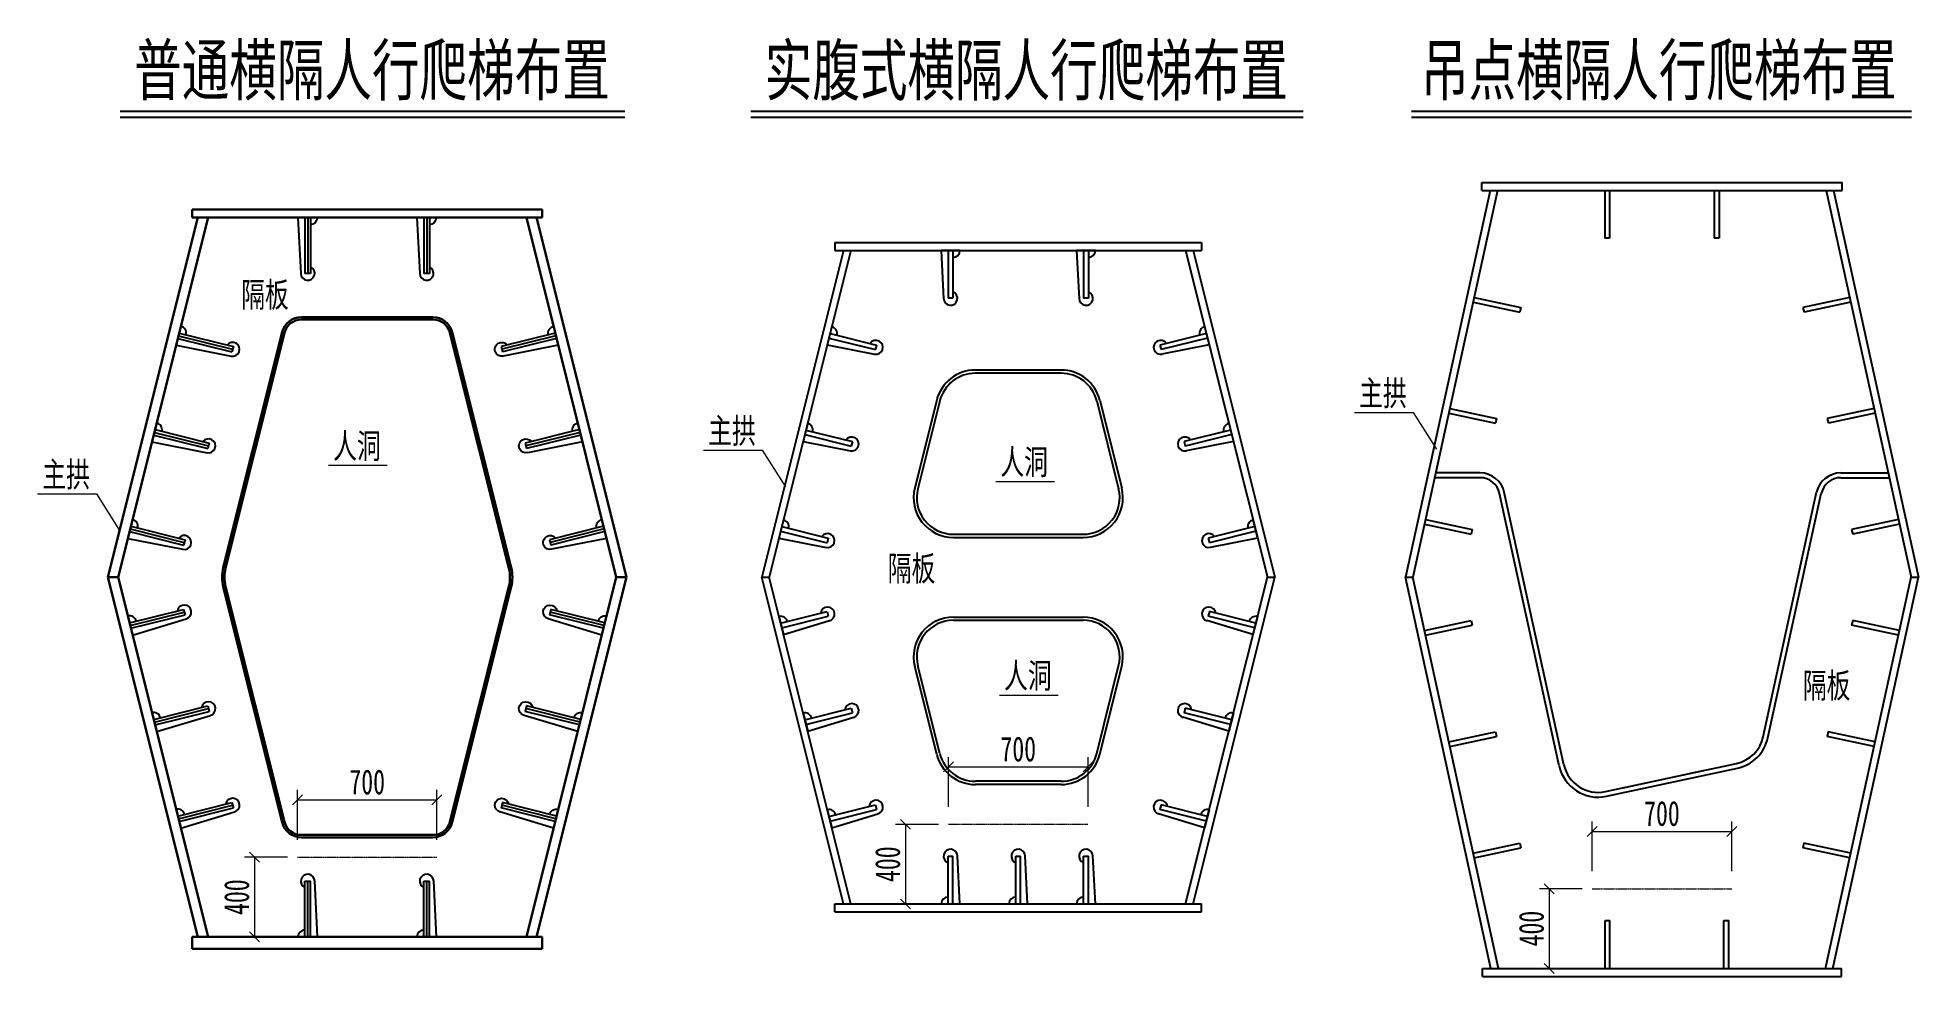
# Model space of a CAD drawing. Header units: millimetres. Extents: x -333068 to 789443, y 114680 to 345248.
# Drawn here: x -99178 to -89740, y 195639 to 200353 of the extents above; entities that cross this region are included whole.
import ezdxf
from ezdxf.enums import TextEntityAlignment as Align

# ---------------------------------------------------------------- set-up
doc = ezdxf.new("R2010")
doc.units = ezdxf.units.MM
doc.linetypes.add('CENTER2', pattern=[28.575, 19.05, -3.175, 3.175, -3.175])
doc.layers.get('Defpoints').update_dxf_attribs({"color": 8})
for name, color, linetype, lineweight in [('中心线', 2, 'CENTER2', 15), ('标注线及字体', 2, 'Continuous', 15), ('桥 构造粗实', 1, 'Continuous', 30), ('细实线', 4, 'Continuous', 15), ('钢板粗线', 1, 'Continuous', 25)]:
    doc.layers.add(name, color=color, linetype=linetype, lineweight=lineweight)
doc.styles.add('111', font='', dxfattribs={"width": 0.7})
doc.styles.add('SMEDI', font='', dxfattribs={"width": 0.75})
doc.styles.get('111').set_extended_font_data('仿宋_GB2312')
doc.styles.get('SMEDI').set_extended_font_data('仿宋_GB2312')
doc.dimstyles.new('200', dxfattribs={"dimscale": 0, "dimtxt": 2.5, "dimasz": 1, "dimexe": 1, "dimexo": 1, "dimgap": 0.6, "dimtad": 1, "dimdec": 0, "dimdsep": 46, "dimtxsty": '111', "dimblk": 'OBLIQUE', "dimcen": 0, "dimclrd": 4, "dimclre": 4, "dimclrt": 4, "dimadec": 1, "dimazin": 2, "dimtfac": 1, "dimtdec": 0, "dimtix": 1, "dimtmove": 2, "dimatfit": 3, "dimfxl": 4, "dimfxlon": 1, "dimtolj": 1, "dimlwd": -1, "dimlwe": -1, "dimarcsym": 0})

msp = doc.modelspace()

# ---------------------------------------------------------------- texts
at = {"layer": '标注线及字体', "color": 0, "style": '111', "width": 0.7}
for s, height, p in [('普通横隔人行爬梯布置', 249.999999, (-97499.94214, 200194.08393)), ('实腹式横隔人行爬梯布置', 249.9999991, (-94216.24213, 200194.08393)), ('吊点横隔人行爬梯布置', 249.999999, (-91042.32663, 200194.08393))]:
    msp.add_text(s, height=height, dxfattribs=at).set_placement(p, align=Align.MIDDLE)
at = {"layer": '细实线', "color": 7, "style": 'SMEDI', "width": 0.7}
for s, p in [('隔板', (-98037.02756, 199064.18718)), ('主拱', (-92427.14232, 198569.92153)), ('主拱', (-95693.69927, 198380.80227)), ('人洞', (-97575.39983, 198304.38324)), ('人洞', (-94227.21629, 198223.77882)), ('主拱', (-99034.96262, 198161.69382)), ('隔板', (-94792.57491, 197689.46066)), ('人洞', (-94208.61527, 197151.12002)), ('隔板', (-90200.44818, 197101.97845))]:
    msp.add_text(s, height=125, dxfattribs=at).set_placement(p, align=Align.MIDDLE)

# ---------------------------------------------------------------- blocks, each defined once
blk = doc.blocks.new('28-280加劲 有过焊孔')
at = {"layer": 'Defpoints'}
blk.add_line((0, 0), (0, -280), dxfattribs=at)
at = {"layer": '钢板粗线'}
for p, q in [((49, 0), (-49, 0)), ((-49, 0), (-35, -281.2)), ((-14, 0), (-14, -280)), ((14, 0), (14, -280)), ((14, -280), (-14, -280))]:
    blk.add_line(p, q, dxfattribs=at)
for centre, start, end in [((14, 0), 270, 0), ((0, -280), 180, 66.42182)]:
    blk.add_arc(centre, 35, start, end, dxfattribs=at)
blk = doc.blocks.new('_Oblique')
at = {"color": 0, "linetype": 'ByBlock', "lineweight": -2}
blk.add_line((-0.5, -0.5), (0.5, 0.5), dxfattribs=at)
blk = doc.blocks.new('*D104')
at = {"layer": 'Defpoints', "color": 0}
for p in [(-97173.9, 196525), (-97873.9, 196237), (-97173.9, 196237)]:
    blk.add_point(p, dxfattribs=at)
at = {"layer": '细实线', "color": 4}
for p, q in [((-97873.9, 196325), (-97873.9, 196575)), ((-97873.9, 196525), (-97173.9, 196525)), ((-97173.9, 196325), (-97173.9, 196575))]:
    blk.add_line(p, q, dxfattribs=at)
at = {"layer": '细实线', "color": 4, "xscale": 50, "yscale": 50, "zscale": 50, "rotation": 180}
blk.add_blockref('_Oblique', (-97873.9, 196525), dxfattribs=at)
at = {"layer": '细实线', "color": 4, "xscale": 50, "yscale": 50, "zscale": 50}
blk.add_blockref('_Oblique', (-97173.9, 196525), dxfattribs=at)
at = {"layer": '细实线', "color": 4, "insert": (-97523.9, 196614.4), "char_height": 125, "attachment_point": 5, "style": '111'}
blk.add_mtext('\\A1;700', dxfattribs=at)
blk = doc.blocks.new('*D136')
at = {"layer": 'Defpoints', "color": 0}
for p in [(-97873.9, 196237), (-98089.1, 195837), (-97873.9, 195837)]:
    blk.add_point(p, dxfattribs=at)
at = {"layer": '细实线', "color": 4}
for p, q in [((-97923.9, 196237), (-98139.1, 196237)), ((-98089.1, 196237), (-98089.1, 195837)), ((-97923.9, 195837), (-98139.1, 195837))]:
    blk.add_line(p, q, dxfattribs=at)
at = {"layer": '细实线', "color": 4, "xscale": 50, "yscale": 50, "zscale": 50}
for p, rotation in [((-98089.1, 196237), 90), ((-98089.1, 195837), 270)]:
    blk.add_blockref('_Oblique', p, dxfattribs=dict(at, rotation=rotation))
at = {"layer": '细实线', "color": 4, "insert": (-98178.6, 196037), "char_height": 125, "attachment_point": 5, "rotation": 90, "style": '111'}
blk.add_mtext('\\A1;400', dxfattribs=at)
blk = doc.blocks.new('*D105')
at = {"layer": 'Defpoints', "color": 0}
for p in [(-93906.9, 196690.5), (-94606.9, 196402.5), (-93906.9, 196402.5)]:
    blk.add_point(p, dxfattribs=at)
at = {"layer": '细实线', "color": 4}
for p, q in [((-94606.9, 196490.5), (-94606.9, 196740.5)), ((-94606.9, 196690.5), (-93906.9, 196690.5)), ((-93906.9, 196490.5), (-93906.9, 196740.5))]:
    blk.add_line(p, q, dxfattribs=at)
at = {"layer": '细实线', "color": 4, "xscale": 50, "yscale": 50, "zscale": 50, "rotation": 180}
blk.add_blockref('_Oblique', (-94606.9, 196690.5), dxfattribs=at)
at = {"layer": '细实线', "color": 4, "xscale": 50, "yscale": 50, "zscale": 50}
blk.add_blockref('_Oblique', (-93906.9, 196690.5), dxfattribs=at)
at = {"layer": '细实线', "color": 4, "insert": (-94256.9, 196779.9), "char_height": 125, "attachment_point": 5, "style": '111'}
blk.add_mtext('\\A1;700', dxfattribs=at)
blk = doc.blocks.new('*D137')
at = {"layer": 'Defpoints', "color": 0}
for p in [(-94606.9, 196402.5), (-94822.2, 196002.5), (-94606.9, 196002.5)]:
    blk.add_point(p, dxfattribs=at)
at = {"layer": '细实线', "color": 4}
for p, q in [((-94656.9, 196402.5), (-94872.2, 196402.5)), ((-94822.2, 196402.5), (-94822.2, 196002.5)), ((-94656.9, 196002.5), (-94872.2, 196002.5))]:
    blk.add_line(p, q, dxfattribs=at)
at = {"layer": '细实线', "color": 4, "xscale": 50, "yscale": 50, "zscale": 50}
for p, rotation in [((-94822.2, 196402.5), 90), ((-94822.2, 196002.5), 270)]:
    blk.add_blockref('_Oblique', p, dxfattribs=dict(at, rotation=rotation))
at = {"layer": '细实线', "color": 4, "insert": (-94911.6, 196202.5), "char_height": 125, "attachment_point": 5, "rotation": 90, "style": '111'}
blk.add_mtext('\\A1;400', dxfattribs=at)
blk = doc.blocks.new('*D106')
at = {"layer": 'Defpoints', "color": 0}
for p in [(-90676.8, 196366.9), (-91376.8, 196079), (-90676.8, 196079)]:
    blk.add_point(p, dxfattribs=at)
at = {"layer": '细实线', "color": 4}
for p, q in [((-91376.8, 196166.9), (-91376.8, 196416.9)), ((-90676.8, 196166.9), (-90676.8, 196416.9)), ((-91376.8, 196366.9), (-90676.8, 196366.9))]:
    blk.add_line(p, q, dxfattribs=at)
at = {"layer": '细实线', "color": 4, "xscale": 50, "yscale": 50, "zscale": 50, "rotation": 180}
blk.add_blockref('_Oblique', (-91376.8, 196366.9), dxfattribs=at)
at = {"layer": '细实线', "color": 4, "xscale": 50, "yscale": 50, "zscale": 50}
blk.add_blockref('_Oblique', (-90676.8, 196366.9), dxfattribs=at)
at = {"layer": '细实线', "color": 4, "insert": (-91026.8, 196456.4), "char_height": 125, "attachment_point": 5, "style": '111'}
blk.add_mtext('\\A1;700', dxfattribs=at)
blk = doc.blocks.new('*D138')
at = {"layer": 'Defpoints', "color": 0}
for p in [(-91376.8, 196079), (-91592, 195679), (-91376.8, 195679)]:
    blk.add_point(p, dxfattribs=at)
at = {"layer": '细实线', "color": 4}
for p, q in [((-91426.8, 196079), (-91642, 196079)), ((-91592, 196079), (-91592, 195679)), ((-91426.8, 195679), (-91642, 195679))]:
    blk.add_line(p, q, dxfattribs=at)
at = {"layer": '细实线', "color": 4, "xscale": 50, "yscale": 50, "zscale": 50}
for p, rotation in [((-91592, 196079), 90), ((-91592, 195679), 270)]:
    blk.add_blockref('_Oblique', p, dxfattribs=dict(at, rotation=rotation))
at = {"layer": '细实线', "color": 4, "insert": (-91681.5, 195879), "char_height": 125, "attachment_point": 5, "rotation": 90, "style": '111'}
blk.add_mtext('\\A1;400', dxfattribs=at)

# ---------------------------------------------------------------- dimensions: what is measured, and where the dimension line sits
at = {"layer": '细实线'}
for base, p1, p2, picture, middle in [((-93906.94157, 196690.47), (-94606.94157, 196402.52283), (-93906.94157, 196402.52283), '*D105', (-94256.94157, 196779.92946)), ((-97173.90701, 196524.97), (-97873.90701, 196237.02283), (-97173.90701, 196237.02283), '*D104', (-97523.90701, 196614.42946)), ((-90676.8238, 196366.91199), (-91376.8238, 196078.96482), (-90676.8238, 196078.96482), '*D106', (-91026.8238, 196456.37145))]:
    dim = msp.add_linear_dim(base=base, p1=p1, p2=p2, dimstyle='200', override={"dimscale": 50, "dimarcsym": 1}, dxfattribs=at)
    dim.commit()
    dim.dimension.update_dxf_attribs({"geometry": picture, "text_midpoint": middle})
for base, p1, p2, picture, middle in [((-94822.15131, 196002.52283), (-94606.94157, 196402.52283), (-94606.94157, 196002.52283), '*D137', (-94911.61077, 196202.52283)), ((-98089.11676, 195837.02283), (-97873.90701, 196237.02283), (-97873.90701, 195837.02283), '*D136', (-98178.57622, 196037.02283)), ((-91592.03355, 195678.96482), (-91376.8238, 196078.96482), (-91376.8238, 195678.96482), '*D138', (-91681.49301, 195878.96482))]:
    dim = msp.add_linear_dim(base=base, p1=p1, p2=p2, angle=90, dimstyle='200', override={"dimscale": 50, "dimblk": 'Oblique', "dimarcsym": 1}, dxfattribs=at)
    dim.commit()
    dim.dimension.update_dxf_attribs({"geometry": picture, "text_midpoint": middle})

# ---------------------------------------------------------------- linework, layer by layer
at = {"color": 6}
for p, q in [((-98763.80474, 199983.58123), (-96231.3498, 199983.58123)), ((-95599.29393, 199983.58123), (-92826.56871, 199983.58123)), ((-92283.48654, 199983.58123), (-89773.73429, 199983.58123))]:
    msp.add_line(p, q, dxfattribs=at)
at = {"color": 4}
for p, q in [((-98763.80474, 199953.58123), (-96231.3498, 199953.58123)), ((-95599.29393, 199953.58123), (-92826.56871, 199953.58123)), ((-92283.48654, 199953.58123), (-89773.73429, 199953.58123))]:
    msp.add_line(p, q, dxfattribs=at)
at = {"layer": '中心线', "ltscale": 0.3}
for p, q in [((-94606.94157, 196402.52283), (-93906.94157, 196402.52283)), ((-97873.90701, 196237.02283), (-97173.90701, 196237.02283)), ((-91376.8238, 196078.96482), (-90676.8238, 196078.96482))]:
    msp.add_line(p, q, dxfattribs=at)
at = {"layer": '桥 构造粗实'}
for p, q in [((-98373.94583, 199449.02283), (-98825.44583, 197643.02283)), ((-98322.40701, 199449.02283), (-98773.90701, 197643.02283)), ((-98402.40701, 199489.02283), (-96645.40701, 199489.02283)), ((-98402.40701, 199449.02283), (-98402.40701, 199489.02283)), ((-98402.40701, 199449.02283), (-96645.40701, 199449.02283)), ((-96725.40701, 199449.02283), (-96273.90701, 197643.02283)), ((-96673.86819, 199449.02283), (-96222.36819, 197643.02283)), ((-96645.40701, 199449.02283), (-96645.40701, 199489.02283)), ((-97950.95542, 198873.27639), (-98246.39203, 197691.52996)), ((-97939.31371, 198870.36597), (-98234.75032, 197688.61953)), ((-97853.94117, 198949.02283), (-97193.87286, 198949.02283)), ((-97853.94117, 198937.02283), (-97193.87286, 198937.02283)), ((-97108.50032, 198870.36597), (-96813.06371, 197688.61953)), ((-97096.85861, 198873.27639), (-96801.422, 197691.52996)), ((-98373.94583, 195837.02283), (-98825.44583, 197643.02283)), ((-98825.44583, 197643.02283), (-98773.90701, 197643.02283)), ((-98322.40701, 195837.02283), (-98773.90701, 197643.02283)), ((-96725.40701, 195837.02283), (-96273.90701, 197643.02283)), ((-96673.86819, 195837.02283), (-96222.36819, 197643.02283)), ((-96273.90701, 197643.02283), (-96222.36819, 197643.02283)), ((-97950.95542, 196412.76927), (-98246.39203, 197594.51571)), ((-97939.31371, 196415.6797), (-98234.75032, 197597.42613)), ((-97108.50032, 196415.6797), (-96813.06371, 197597.42613)), ((-97096.85861, 196412.76927), (-96801.422, 197594.51571)), ((-97853.94117, 196349.02283), (-97193.87286, 196349.02283)), ((-97853.94117, 196337.02283), (-97193.87286, 196337.02283)), ((-98402.40701, 195837.02283), (-96645.40701, 195837.02283)), ((-98402.40701, 195777.02283), (-98402.40701, 195837.02283)), ((-96645.40701, 195777.02283), (-96645.40701, 195837.02283)), ((-98402.40701, 195777.02283), (-96645.40701, 195777.02283))]:
    msp.add_line(p, q, dxfattribs=at)
for centre, radius, start, end in [((-97853.94117, 198849.02283), 100, 90, 165.963756531), ((-97853.94117, 198849.02283), 88, 90, 165.963756531), ((-97193.87286, 198849.02283), 100, 14.036243469, 90), ((-97193.87286, 198849.02283), 88, 14.036243469, 90), ((-98052.36353, 197643.02283), 200, 165.963756531, 194.036243469), ((-98052.36353, 197643.02283), 188, 165.963756531, 194.036243469), ((-96995.4505, 197643.02283), 188, 345.963756531, 14.036243469), ((-96995.4505, 197643.02283), 200, 345.963756531, 14.036243469), ((-97853.94117, 196437.02283), 100, 194.036243469, 270), ((-97853.94117, 196437.02283), 88, 194.036243469, 270), ((-97193.87286, 196437.02283), 88, 270, 345.963756531), ((-97193.87286, 196437.02283), 100, 270, 345.963756531)]:
    msp.add_arc(centre, radius, start, end, dxfattribs=at)
at = {"layer": '细实线'}
for p, q in [((-92570.01957, 198470.61921), (-92275.27858, 198470.61921)), ((-92275.27858, 198470.61921), (-92158.91668, 198286.08596)), ((-97718.27708, 198205.08092), (-97423.53609, 198205.08092)), ((-95836.57653, 198281.49995), (-95541.83554, 198281.49995)), ((-95541.83554, 198281.49995), (-95425.47364, 198096.9667)), ((-94370.09354, 198124.4765), (-94075.35255, 198124.4765)), ((-99177.83987, 198062.3915), (-98883.09888, 198062.3915)), ((-98883.09888, 198062.3915), (-98766.73698, 197877.85825)), ((-94351.49252, 197051.8177), (-94056.75153, 197051.8177))]:
    msp.add_line(p, q, dxfattribs=at)
at = {"layer": '钢板粗线'}
for p, q in [((-91931.43126, 199624.88188), (-90122.21634, 199624.88188)), ((-91931.43126, 199584.88188), (-91931.43126, 199624.88188)), ((-90122.21634, 199584.88188), (-90122.21634, 199624.88188)), ((-91888.28495, 199584.88188), (-92313.67749, 197643.02283)), ((-91851.43126, 199584.88188), (-92276.8238, 197643.02283)), ((-91931.43126, 199584.88188), (-90122.21634, 199584.88188)), ((-91313.69295, 199584.88188), (-91313.69295, 199344.88188)), ((-91289.69295, 199584.88188), (-91289.69295, 199344.88188)), ((-90763.95465, 199584.88188), (-90763.95465, 199344.88188)), ((-90739.95465, 199584.88188), (-90739.95465, 199344.88188)), ((-90202.21634, 199584.88188), (-89776.8238, 197643.02283)), ((-90165.36265, 199584.88188), (-89739.97012, 197643.02283)), ((-91289.69295, 199344.88188), (-91313.69295, 199344.88188)), ((-90739.95465, 199344.88188), (-90763.95465, 199344.88188)), ((-95133.92452, 199283.52283), (-95544.04952, 197643.02283)), ((-95096.81657, 199283.52283), (-95506.94157, 197643.02283)), ((-95176.81657, 199323.52283), (-93337.06657, 199323.52283)), ((-95176.81657, 199323.52283), (-95176.81657, 199283.52283)), ((-95176.81657, 199283.52283), (-93337.06657, 199283.52283)), ((-94549.81657, 199283.52283), (-94643.81657, 199283.52283)), ((-94643.81657, 199283.52283), (-94631.77321, 199041.78132)), ((-94608.81657, 199283.52283), (-94608.81657, 199043.52283)), ((-94584.81657, 199283.52283), (-94584.81657, 199043.52283)), ((-93870.06657, 199283.52283), (-93964.06657, 199283.52283)), ((-93964.06657, 199283.52283), (-93952.02321, 199041.78132)), ((-93929.06657, 199283.52283), (-93929.06657, 199043.52283)), ((-93905.06657, 199283.52283), (-93905.06657, 199043.52283)), ((-93417.06657, 199283.52283), (-93006.94157, 197643.02283)), ((-93379.95862, 199283.52283), (-92969.83362, 197643.02283)), ((-93337.06657, 199323.52283), (-93337.06657, 199283.52283)), ((-91968.999, 199048.20116), (-91734.5584, 198996.84353)), ((-90084.6486, 199048.20116), (-90319.0892, 198996.84353)), ((-94584.81657, 199043.52283), (-94608.81657, 199043.52283)), ((-93905.06657, 199043.52283), (-93929.06657, 199043.52283)), ((-91974.13476, 199024.7571), (-91739.69417, 198973.39947)), ((-91734.5584, 198996.84353), (-91739.69417, 198973.39947)), ((-90319.0892, 198996.84353), (-90313.95344, 198973.39947)), ((-90079.51284, 199024.7571), (-90313.95344, 198973.39947)), ((-95192.37286, 198901.29765), (-95215.17121, 198810.10426)), ((-95200.86161, 198867.34267), (-94968.02741, 198809.13412)), ((-93313.02152, 198867.34267), (-93545.85572, 198809.13412)), ((-93321.51027, 198901.29765), (-93298.71192, 198810.10426)), ((-95215.17121, 198810.10426), (-94977.72655, 198763.1571)), ((-95206.68246, 198844.05925), (-94973.84826, 198785.8507)), ((-94968.02741, 198809.13412), (-94973.84826, 198785.8507)), ((-93545.85572, 198809.13412), (-93540.03487, 198785.8507)), ((-93307.20067, 198844.05925), (-93540.03487, 198785.8507)), ((-93298.71192, 198810.10426), (-93536.15658, 198763.1571)), ((-94041.68769, 198683.52283), (-94472.19544, 198683.52283)), ((-94041.68769, 198667.52283), (-94472.19544, 198667.52283)), ((-94666.22394, 198532.02996), (-94776.34894, 198091.52996)), ((-94650.70166, 198528.14939), (-94760.82666, 198087.64939)), ((-93863.18147, 198528.14939), (-93753.05647, 198087.64939)), ((-93847.65919, 198532.02996), (-93737.53419, 198091.52996)), ((-92091.10177, 198490.81864), (-91856.66117, 198439.46101)), ((-89962.54583, 198490.81864), (-90196.98643, 198439.46101)), ((-95313.64067, 198416.2264), (-95336.43902, 198325.03301)), ((-93200.24246, 198416.2264), (-93177.44411, 198325.03301)), ((-92096.23753, 198467.37458), (-91861.79693, 198416.01695)), ((-91856.66117, 198439.46101), (-91861.79693, 198416.01695)), ((-90196.98643, 198439.46101), (-90191.85067, 198416.01695)), ((-89957.41007, 198467.37458), (-90191.85067, 198416.01695)), ((-95336.43902, 198325.03301), (-95098.99437, 198278.08585)), ((-95327.95027, 198358.988), (-95095.11607, 198300.77945)), ((-95322.12942, 198382.27142), (-95089.29522, 198324.06287)), ((-95089.29522, 198324.06287), (-95095.11607, 198300.77945)), ((-93191.75371, 198382.27142), (-93424.58791, 198324.06287)), ((-93424.58791, 198324.06287), (-93418.76706, 198300.77945)), ((-93185.93286, 198358.988), (-93418.76706, 198300.77945)), ((-93177.44411, 198325.03301), (-93414.88877, 198278.08585)), ((-91939.08701, 198143.02283), (-92167.29151, 198143.02283)), ((-91939.08701, 198167.02283), (-92162.03396, 198167.02283)), ((-90129.28799, 198167.02283), (-89891.61364, 198167.02283)), ((-90129.28799, 198143.02283), (-89886.35609, 198143.02283)), ((-91542.55809, 196696.27938), (-91841.39051, 198064.36282)), ((-91519.11093, 196701.40097), (-91817.94335, 198069.48441)), ((-90518.41308, 196842.63973), (-90250.43164, 198069.48441)), ((-90494.96592, 196837.51813), (-90226.98448, 198064.36282)), ((-95434.90849, 197931.15515), (-95457.70683, 197839.96176)), ((-93078.97465, 197931.15515), (-93056.1763, 197839.96176)), ((-92213.20453, 197933.43612), (-91978.76394, 197882.07849)), ((-89840.44307, 197933.43612), (-90074.88366, 197882.07849)), ((-95457.70683, 197839.96176), (-95220.26218, 197793.0146)), ((-95449.21809, 197873.91675), (-95216.38389, 197815.7082)), ((-95443.39723, 197897.20017), (-95210.56303, 197838.99162)), ((-95210.56303, 197838.99162), (-95216.38389, 197815.7082)), ((-94582.32044, 197859.02283), (-93931.56269, 197859.02283)), ((-94582.32044, 197843.02283), (-93931.56269, 197843.02283)), ((-93070.4859, 197897.20017), (-93303.3201, 197838.99162)), ((-93303.3201, 197838.99162), (-93297.49924, 197815.7082)), ((-93064.66504, 197873.91675), (-93297.49924, 197815.7082)), ((-93056.1763, 197839.96176), (-93293.62095, 197793.0146)), ((-92218.3403, 197909.99206), (-91983.8997, 197858.63443)), ((-91978.76394, 197882.07849), (-91983.8997, 197858.63443)), ((-90074.88366, 197882.07849), (-90069.7479, 197858.63443)), ((-89835.3073, 197909.99206), (-90069.7479, 197858.63443)), ((-95133.92452, 196002.52283), (-95544.04952, 197643.02283)), ((-95544.04952, 197643.02283), (-95506.94157, 197643.02283)), ((-95096.81657, 196002.52283), (-95506.94157, 197643.02283)), ((-93417.06657, 196002.52283), (-93006.94157, 197643.02283)), ((-93379.95862, 196002.52283), (-92969.83362, 197643.02283)), ((-93006.94157, 197643.02283), (-92969.83362, 197643.02283)), ((-92313.93175, 197643.02283), (-92276.8238, 197643.02283)), ((-91884.66062, 195678.96482), (-92313.67261, 197643.02283)), ((-91847.8118, 195678.96482), (-92276.8238, 197643.02283)), ((-90205.8358, 195678.96482), (-89776.8238, 197643.02283)), ((-90168.98699, 195678.96482), (-89739.97255, 197643.03397)), ((-89776.8238, 197643.02283), (-89739.97255, 197643.03397)), ((-95457.70683, 197446.0839), (-95434.90849, 197354.89051)), ((-95449.21809, 197412.12892), (-95216.38389, 197470.33747)), ((-95443.39723, 197388.8455), (-95210.56303, 197447.05405)), ((-95216.38389, 197470.33747), (-95210.56303, 197447.05405)), ((-94582.32044, 197443.02283), (-93931.56269, 197443.02283)), ((-93297.49924, 197470.33747), (-93303.3201, 197447.05405)), ((-93070.4859, 197388.8455), (-93303.3201, 197447.05405)), ((-93064.66504, 197412.12892), (-93297.49924, 197470.33747)), ((-93056.1763, 197446.0839), (-93078.97465, 197354.89051)), ((-95434.90849, 197354.89051), (-95203.30571, 197425.20521)), ((-94582.32044, 197427.02283), (-93931.56269, 197427.02283)), ((-93078.97465, 197354.89051), (-93310.57742, 197425.20521)), ((-92218.37358, 197375.43213), (-91983.90199, 197426.6481)), ((-92213.25199, 197351.98497), (-91978.7804, 197403.20094)), ((-91983.90199, 197426.6481), (-91978.7804, 197403.20094)), ((-90069.74561, 197426.6481), (-90074.8672, 197403.20094)), ((-89840.39562, 197351.98497), (-90074.8672, 197403.20094)), ((-89835.27402, 197375.43213), (-90069.74561, 197426.6481)), ((-94666.22394, 196754.01571), (-94776.34894, 197194.51571)), ((-94650.70166, 196757.89628), (-94760.82666, 197198.39628)), ((-93863.18147, 196757.89628), (-93753.05647, 197198.39628)), ((-93847.65919, 196754.01571), (-93737.53419, 197194.51571)), ((-95327.95027, 196927.05767), (-95095.11607, 196985.26622)), ((-95095.11607, 196985.26622), (-95089.29522, 196961.9828)), ((-93418.76706, 196985.26622), (-93424.58791, 196961.9828)), ((-93185.93286, 196927.05767), (-93418.76706, 196985.26622)), ((-95336.43902, 196961.01265), (-95313.64067, 196869.81926)), ((-95322.12942, 196903.77425), (-95089.29522, 196961.9828)), ((-95313.64067, 196869.81926), (-95082.0379, 196940.13396)), ((-93200.24246, 196869.81926), (-93431.84523, 196940.13396)), ((-93191.75371, 196903.77425), (-93424.58791, 196961.9828)), ((-93177.44411, 196961.01265), (-93200.24246, 196869.81926)), ((-92096.25552, 196816.36394), (-91861.78393, 196867.57991)), ((-92091.13392, 196792.91678), (-91856.66233, 196844.13275)), ((-91861.78393, 196867.57991), (-91856.66233, 196844.13275)), ((-90191.86367, 196867.57991), (-90196.98527, 196844.13275)), ((-89962.51368, 196792.91678), (-90196.98527, 196844.13275)), ((-89957.39208, 196816.36394), (-90191.86367, 196867.57991)), ((-91310.16411, 196566.89271), (-90653.35793, 196708.13147)), ((-94041.68769, 196618.52283), (-94472.19544, 196618.52283)), ((-94041.68769, 196602.52283), (-94472.19544, 196602.52283)), ((-91305.11853, 196543.42908), (-90648.31234, 196684.66783)), ((-91221.61894, 196585.93335), (-90811.00538, 196674.23116)), ((-95206.68246, 196441.98642), (-94973.84826, 196500.19497)), ((-94973.84826, 196500.19497), (-94968.02741, 196476.91155)), ((-93540.03487, 196500.19497), (-93545.85572, 196476.91155)), ((-93307.20067, 196441.98642), (-93540.03487, 196500.19497)), ((-95215.17121, 196475.9414), (-95192.37286, 196384.74801)), ((-95200.86161, 196418.703), (-94968.02741, 196476.91155)), ((-95192.37286, 196384.74801), (-94960.77009, 196455.06271)), ((-93321.51027, 196384.74801), (-93553.11304, 196455.06271)), ((-93313.02152, 196418.703), (-93545.85572, 196476.91155)), ((-93298.71192, 196475.9414), (-93321.51027, 196384.74801)), ((-91974.13745, 196257.29575), (-91739.66587, 196308.51172)), ((-91739.66587, 196308.51172), (-91734.54427, 196285.06456)), ((-90313.98173, 196308.51172), (-90319.10333, 196285.06456)), ((-90079.51015, 196257.29575), (-90313.98173, 196308.51172)), ((-94608.81657, 196002.52283), (-94608.81657, 196242.52283)), ((-94608.81657, 196242.52283), (-94584.81657, 196242.52283)), ((-94584.81657, 196002.52283), (-94584.81657, 196242.52283)), ((-94549.81657, 196002.52283), (-94561.85992, 196244.26434)), ((-94268.94157, 196002.52283), (-94268.94157, 196242.52283)), ((-94268.94157, 196242.52283), (-94244.94157, 196242.52283)), ((-94244.94157, 196002.52283), (-94244.94157, 196242.52283)), ((-94209.94157, 196002.52283), (-94221.98492, 196244.26434)), ((-93929.06657, 196002.52283), (-93929.06657, 196242.52283)), ((-93929.06657, 196242.52283), (-93905.06657, 196242.52283)), ((-93905.06657, 196002.52283), (-93905.06657, 196242.52283)), ((-93870.06657, 196002.52283), (-93882.10992, 196244.26434)), ((-91969.01586, 196233.84859), (-91734.54427, 196285.06456)), ((-90084.63174, 196233.84859), (-90319.10333, 196285.06456)), ((-95176.81657, 196002.52283), (-93337.06657, 196002.52283)), ((-95176.81657, 195962.52283), (-95176.81657, 196002.52283)), ((-95176.81657, 195962.52283), (-93337.06657, 195962.52283)), ((-94643.81657, 196002.52283), (-94549.81657, 196002.52283)), ((-94303.94157, 196002.52283), (-94209.94157, 196002.52283)), ((-93964.06657, 196002.52283), (-93870.06657, 196002.52283)), ((-93337.06657, 195962.52283), (-93337.06657, 196002.52283)), ((-91312.48647, 195678.96482), (-91312.48647, 195918.96482)), ((-91312.48647, 195918.96482), (-91288.48647, 195918.96482)), ((-91288.48647, 195678.96482), (-91288.48647, 195918.96482)), ((-90715.48647, 195678.96482), (-90715.48647, 195918.96482)), ((-90715.48647, 195918.96482), (-90691.48647, 195918.96482)), ((-90691.48647, 195678.96482), (-90691.48647, 195918.96482)), ((-91927.8118, 195678.96482), (-90125.8358, 195678.96482)), ((-91927.8118, 195638.96482), (-91927.8118, 195678.96482)), ((-91833.78204, 195678.96482), (-90219.86557, 195678.96482)), ((-90125.8358, 195638.96482), (-90125.8358, 195678.96482)), ((-91927.8118, 195638.96482), (-90125.8358, 195638.96482))]:
    msp.add_line(p, q, dxfattribs=at)
for centre, radius, start, end in [((-94584.81657, 199283.52283), 35, 270, 0), ((-93905.06657, 199283.52283), 35, 270, 0), ((-94596.81657, 199043.52283), 35, 180, 69.948957434), ((-93917.06657, 199043.52283), 35, 180, 69.948957434), ((-95200.86161, 198867.34267), 35, 345.963756531, 75.963756532), ((-93313.02152, 198867.34267), 35, 104.036243468, 194.036243469), ((-94970.93783, 198797.49241), 35, 255.963756532, 145.912713964), ((-93542.9453, 198797.49241), 35, 34.087286036, 284.036243468), ((-94472.19544, 198483.52283), 200, 90, 165.963756531), ((-94472.19544, 198483.52283), 184, 90, 165.963756531), ((-94041.68769, 198483.52283), 200, 14.036243469, 90), ((-94041.68769, 198483.52283), 184, 14.036243469, 90), ((-95322.12942, 198382.27142), 35, 345.963756531, 75.963756532), ((-93191.75371, 198382.27142), 35, 104.036243468, 194.036243469), ((-95092.20565, 198312.42116), 35, 255.963756532, 145.912713964), ((-93421.67748, 198312.42116), 35, 34.087286036, 284.036243468), ((-91939.08701, 198043.02283), 124, 12.321666952, 90), ((-91939.08701, 198043.02283), 100, 12.321666952, 90), ((-90129.28799, 198043.02283), 124, 90, 167.678333048), ((-90129.28799, 198043.02283), 100, 90, 167.678333048), ((-94582.32044, 198043.02283), 200, 165.963756534, 270), ((-94582.32044, 198043.02283), 184, 165.963756527, 270), ((-93931.56269, 198043.02283), 200, 270, 14.036243473), ((-93931.56269, 198043.02283), 184, 270, 14.036243473), ((-95443.39723, 197897.20017), 35, 345.963756531, 75.963756532), ((-93070.4859, 197897.20017), 35, 104.036243468, 194.036243469), ((-95213.47346, 197827.34991), 35, 255.963756532, 145.912713964), ((-93300.40967, 197827.34991), 35, 34.087286036, 284.036243468), ((-95449.21809, 197412.12892), 35, 14.036243469, 104.036243468), ((-95213.47346, 197458.69576), 35, 284.036243468, 173.985200902), ((-94582.32044, 197243.02283), 200, 90, 194.036243466), ((-93931.56269, 197243.02283), 200, 345.963756531, 90), ((-93300.40967, 197458.69576), 35, 6.014799098, 255.963756532), ((-93064.66504, 197412.12892), 35, 75.963756532, 165.963756531), ((-94582.32044, 197243.02283), 184, 90, 194.036243466), ((-93931.56269, 197243.02283), 184, 345.963756531, 90), ((-95092.20565, 196973.62451), 35, 284.036243468, 173.985200902), ((-93421.67748, 196973.62451), 35, 6.014799098, 255.963756532), ((-95327.95027, 196927.05767), 35, 14.036243469, 104.036243468), ((-93185.93286, 196927.05767), 35, 75.963756532, 165.963756531), ((-90690.35891, 196880.1981), 176, 282.136, 347.678333048), ((-90690.35891, 196880.1981), 200, 282.136, 347.678333048), ((-94472.19544, 196802.52283), 200, 194.036243469, 270), ((-94472.19544, 196802.52283), 184, 194.036243469, 270), ((-94041.68769, 196802.52283), 184, 270, 345.963756531), ((-94041.68769, 196802.52283), 200, 270, 345.963756531), ((-91347.1651, 196738.95935), 200, 192.321666952, 282.136), ((-91347.1651, 196738.95935), 176, 192.321666952, 282.136), ((-94970.93783, 196488.55326), 35, 284.036243468, 173.985200902), ((-93542.9453, 196488.55326), 35, 6.014799098, 255.963756532), ((-95206.68246, 196441.98642), 35, 14.036243469, 104.036243468), ((-93307.20067, 196441.98642), 35, 75.963756532, 165.963756531), ((-94596.81657, 196242.52283), 35, 0, 249.948957434), ((-94256.94157, 196242.52283), 35, 0, 249.948957434), ((-93917.06657, 196242.52283), 35, 0, 249.948957434), ((-94608.81657, 196002.52283), 35, 90, 180), ((-94268.94157, 196002.52283), 35, 90, 180), ((-93929.06657, 196002.52283), 35, 90, 180)]:
    msp.add_arc(centre, radius, start, end, dxfattribs=at)

# ---------------------------------------------------------------- block references
at = {"layer": '桥 构造粗实'}
for p in [(-97822.40701, 199449.02283), (-97225.40701, 199449.02283)]:
    msp.add_blockref('28-280加劲 有过焊孔', p, dxfattribs=at)
for p, rotation in [((-98470.73748, 198855.70096), 75.96375653227747), ((-98592.00529, 198370.62971), 75.96375653227747), ((-98713.27311, 197885.55846), 75.96375653227747), ((-98713.27311, 197400.48721), 104.0362434683251), ((-98592.00529, 196915.41596), 104.0362434683251), ((-98470.73748, 196430.34471), 104.0362434683251), ((-97822.40701, 195837.02283), 180.000000000034), ((-97225.40701, 195837.02283), 180.000000000034)]:
    msp.add_blockref('28-280加劲 有过焊孔', p, dxfattribs=dict(at, rotation=rotation))
at = {"layer": '桥 构造粗实', "xscale": -1}
for p, rotation in [((-96577.07654, 198855.70096), 284.0362434677225), ((-96455.80873, 198370.62971), 284.0362434677225), ((-96334.54092, 197885.55846), 284.0362434677225), ((-96334.54092, 197400.48721), 255.9637565316749), ((-96455.80873, 196915.41596), 255.9637565316749), ((-96577.07654, 196430.34471), 255.9637565316749)]:
    msp.add_blockref('28-280加劲 有过焊孔', p, dxfattribs=dict(at, rotation=rotation))

msp.set_redraw_order([(e.dxf.handle, doc.entitydb.next_handle()) for e in msp.query("TEXT MTEXT ATTDEF DIMENSION ARC_DIMENSION")])  # texts and dimensions are drawn at this point

doc.saveas('drawing.dxf')
